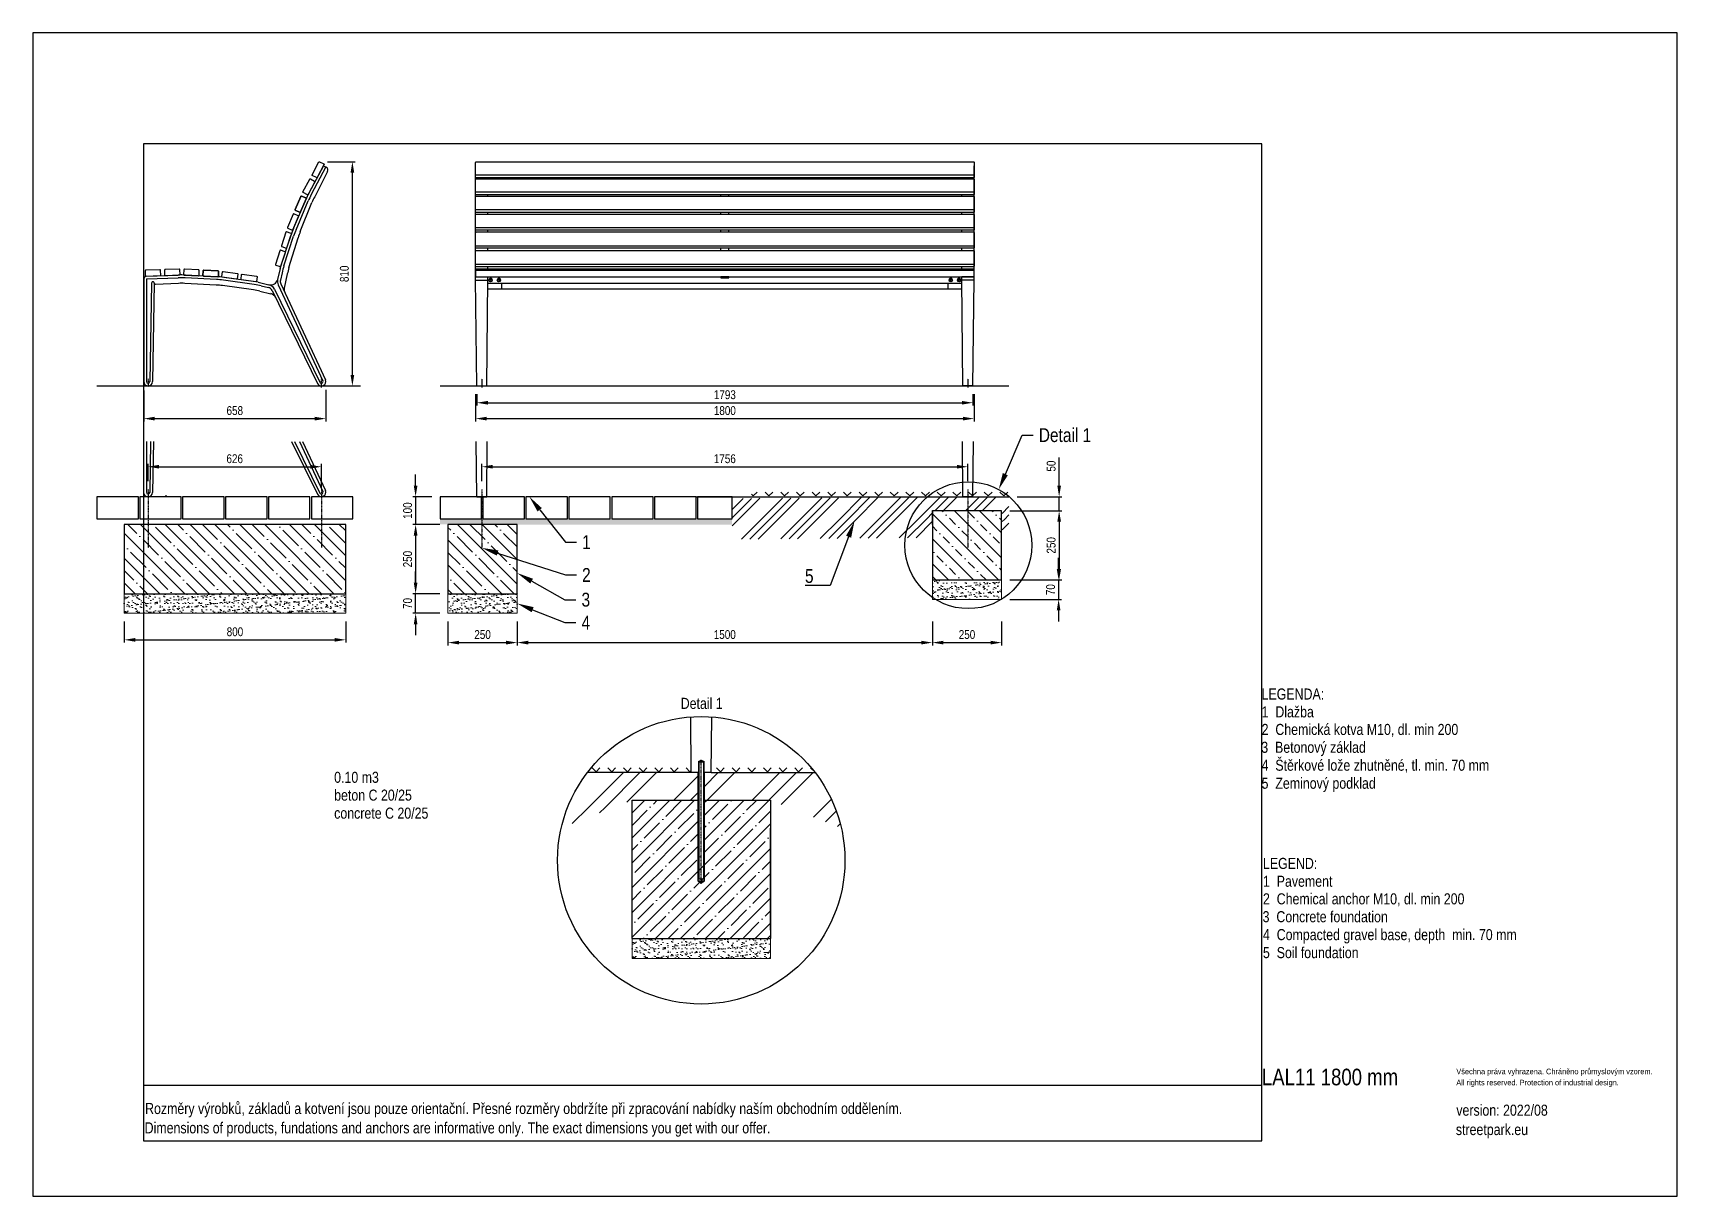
# Model space of a CAD drawing. Header units: millimetres. Extents: x 11004 to 31904, y 3085 to 7285.
# Drawn here: x 11004 to 16944, y 3085 to 7285 of the extents above; entities outside this region: 1.
import ezdxf
from ezdxf import colors
from ezdxf.entities.mleader import LeaderData, LeaderLine
from ezdxf.lldxf.tags import DXFTag
from ezdxf.math import Vec2, Vec3

# ---------------------------------------------------------------- set-up
doc = ezdxf.new("R2010")
doc.units = ezdxf.units.MM
doc.header["$LTSCALE"] = 0.3
doc.linetypes.add('DashDot', pattern=[15, 9, -3, 0, -3])
doc.layers.add('Nekreslit', color=6, linetype='Continuous', plot=False)
doc.layers.add('SRAFY', color=251, linetype='Continuous', lineweight=13)
doc.styles.add('SEACAD_Arial', font='arial.ttf', dxfattribs={"width": 0.8})
tags = doc.linetypes.add('HIDDEN2', pattern=[4.7625, 3.175, -1.5875]).pattern_tags.tags
tags[6:7] = [DXFTag(74, 4), DXFTag(75, 0), DXFTag(340, '0'), DXFTag(46, 0.0), DXFTag(50, 0.0), DXFTag(44, 0.0), DXFTag(45, 0.0)]
tags[4:5] = [DXFTag(74, 4), DXFTag(75, 0), DXFTag(340, '0'), DXFTag(46, 0.0), DXFTag(50, 0.0), DXFTag(44, 0.0), DXFTag(45, 0.0)]
doc.dimstyles.new('ISO-25', dxfattribs={"dimtxt": 1.6, "dimasz": 2, "dimexe": 0.5, "dimexo": 1.5, "dimtad": 1, "dimdec": 0, "dimtxsty": 'SEACAD_Arial', "dimcen": 2, "dimadec": 0, "dimazin": 0, "dimtfac": 1, "dimtdec": 0, "dimtmove": 0, "dimatfit": 3, "dimfxl": 1, "dimarcsym": 0})

msp = doc.modelspace()

# ---------------------------------------------------------------- texts
at = {"style": 'SEACAD_Arial', "width": 0.8}
for s, height, p in [('LEGENDA:', 40, (15443.3, 4878.1)), ('1  Dlažba', 40, (15443.3, 4813.8)), ('2  Chemická kotva M10, dl. min 200', 40, (15443.3, 4750.3)), ('3  Betonový základ', 40, (15442.2, 4685.8)), ('4  Štěrkové lože zhutněné, tl. min. 70 mm', 40, (15443.3, 4621.1)), ('0.10 m3', 40, (12092.8, 4577.4)), ('5  Zeminový podklad', 40, (15443.3, 4556.1)), ('beton C 20/25', 40, (12092.8, 4513.1)), ('concrete C 20/25', 40, (12092.8, 4448)), ('LEGEND:', 40, (15448.2, 4266.5)), ('1  Pavement', 40, (15448.2, 4202.2)), ('2  Chemical anchor M10, dl. min 200', 40, (15448.2, 4138.6)), ('3  Concrete foundation', 40, (15447, 4074.1)), ('4  Compacted gravel base, depth  min. 70 mm', 40, (15448.2, 4009.4)), ('4  Compacted gravel base, depth  min. 70 mm', 40, (30990.4, 4009.4)), ('5  Soil foundation', 40, (15448.2, 3944.4)), ('LAL11 1800 mm ', 60, (15444.4, 3485.3)), ('Všechna práva vyhrazena. Chráněno průmyslovým vzorem.', 20, (16146.7, 3525.3)), ('All rights reserved. Protection of industrial design.', 20, (16146.7, 3485.3)), ('Rozměry výrobků, základů a kotvení jsou pouze orientační. Přesné rozměry obdržíte při zpracování nabídky naším obchodním oddělením.', 39.9982, (11409.8, 3381.6)), ('version: 2022/08', 40, (16146.7, 3375.5)), ('Dimensions of products, fundations and anchors are informative only. The exact dimensions you get with our offer.', 39.9982, (11408.2, 3311.7)), ('streetpark.eu', 40, (16145.1, 3305.6))]:
    msp.add_text(s, height=height, dxfattribs=at).set_placement(p)
at = {"insert": (13344.8, 4884.4), "char_height": 40, "attachment_point": 1, "style": 'SEACAD_Arial'}
msp.add_mtext_dynamic_manual_height_columns('Detail 1', width=226.121, gutter_width=200, heights=[0], dxfattribs=at)

# ---------------------------------------------------------------- blocks, each defined once
blk = doc.blocks.new('*D134')
at = {"color": 0, "lineweight": -2, "transparency": 16777216}
for p, q in [((11420.4, 5666.5), (11420.4, 5728.8)), ((11460.4, 5718.8), (12006.6, 5718.8)), ((12046.6, 5640.4), (12046.6, 5728.8))]:
    blk.add_line(p, q, dxfattribs=at)
at = {"color": 0, "transparency": 16777216}
for points in [[(11460.4, 5725.5), (11460.4, 5712.1), (11420.4, 5718.8)], [(12006.6, 5725.5), (12006.6, 5712.1), (12046.6, 5718.8)]]:
    blk.add_solid(points, dxfattribs=at)
at = {"layer": 'Defpoints', "color": 0, "transparency": 16777216}
for p in [(12046.6, 5718.8), (11420.4, 5636.5), (12046.6, 5610.4)]:
    blk.add_point(p, dxfattribs=at)
at = {"color": 0, "transparency": 16777216, "insert": (11733.5, 5747.6), "char_height": 32, "attachment_point": 5, "style": 'SEACAD_Arial'}
blk.add_mtext('626', dxfattribs=at)
blk = doc.blocks.new('*D135')
at = {"color": 0, "lineweight": -2, "transparency": 16777216}
for p, q in [((11334.4, 5160.1), (11334.4, 5083.8)), ((12134.4, 5160.1), (12134.4, 5083.8)), ((11374.4, 5093.8), (12094.4, 5093.8))]:
    blk.add_line(p, q, dxfattribs=at)
at = {"color": 0, "transparency": 16777216}
for points in [[(11374.4, 5100.5), (11374.4, 5087.1), (11334.4, 5093.8)], [(12094.4, 5100.5), (12094.4, 5087.1), (12134.4, 5093.8)]]:
    blk.add_solid(points, dxfattribs=at)
at = {"layer": 'Defpoints', "color": 0, "transparency": 16777216}
for p in [(11334.4, 5190.1), (12134.4, 5190.1), (12134.4, 5093.8)]:
    blk.add_point(p, dxfattribs=at)
at = {"color": 0, "transparency": 16777216, "insert": (11734.4, 5122.7), "char_height": 32, "attachment_point": 5, "style": 'SEACAD_Arial'}
blk.add_mtext('800', dxfattribs=at)
blk = doc.blocks.new('*D136')
at = {"color": 0, "lineweight": -2, "transparency": 16777216}
for p, q in [((12626, 5666.5), (12626, 5728.8)), ((12666, 5718.8), (14342.3, 5718.8)), ((14382.3, 5666.5), (14382.3, 5728.8))]:
    blk.add_line(p, q, dxfattribs=at)
at = {"color": 0, "transparency": 16777216}
for points in [[(12666, 5725.5), (12666, 5712.1), (12626, 5718.8)], [(14342.3, 5725.5), (14342.3, 5712.1), (14382.3, 5718.8)]]:
    blk.add_solid(points, dxfattribs=at)
at = {"layer": 'Defpoints', "color": 0, "transparency": 16777216}
for p in [(14382.3, 5718.8), (12626, 5636.5), (14382.3, 5636.5)]:
    blk.add_point(p, dxfattribs=at)
at = {"color": 0, "transparency": 16777216, "insert": (13504.1, 5747.6), "char_height": 32, "attachment_point": 5, "style": 'SEACAD_Arial'}
blk.add_mtext('1756', dxfattribs=at)
blk = doc.blocks.new('*D137')
at = {"color": 0, "lineweight": -2, "transparency": 16777216}
for p, q in [((14534, 5560), (14721.9, 5560)), ((14711.9, 5520), (14711.9, 5350)), ((14534, 5310), (14721.9, 5310))]:
    blk.add_line(p, q, dxfattribs=at)
at = {"color": 0, "transparency": 16777216}
for points in [[(14705.3, 5520), (14718.6, 5520), (14711.9, 5560)], [(14705.3, 5350), (14718.6, 5350), (14711.9, 5310)]]:
    blk.add_solid(points, dxfattribs=at)
at = {"layer": 'Defpoints', "color": 0, "transparency": 16777216}
for p in [(14504, 5560), (14504, 5310), (14711.9, 5310)]:
    blk.add_point(p, dxfattribs=at)
at = {"color": 0, "transparency": 16777216, "insert": (14683.1, 5435), "char_height": 32, "attachment_point": 5, "rotation": 90, "style": 'SEACAD_Arial'}
blk.add_mtext('250', dxfattribs=at)
blk = doc.blocks.new('*D138')
at = {"color": 0, "lineweight": -2, "transparency": 16777216}
for p, q in [((14709.9, 5350), (14709.9, 5390)), ((14534, 5310), (14719.9, 5310)), ((14709.9, 5310), (14709.9, 5240)), ((14534, 5240), (14719.9, 5240)), ((14709.9, 5200), (14709.9, 5160))]:
    blk.add_line(p, q, dxfattribs=at)
at = {"color": 0, "transparency": 16777216}
for points in [[(14703.3, 5350), (14716.6, 5350), (14709.9, 5310)], [(14703.3, 5200), (14716.6, 5200), (14709.9, 5240)]]:
    blk.add_solid(points, dxfattribs=at)
at = {"layer": 'Defpoints', "color": 0, "transparency": 16777216}
for p in [(14504, 5310), (14504, 5240), (14709.9, 5240)]:
    blk.add_point(p, dxfattribs=at)
at = {"color": 0, "transparency": 16777216, "insert": (14681.1, 5275), "char_height": 32, "attachment_point": 5, "rotation": 90, "style": 'SEACAD_Arial'}
blk.add_mtext('70', dxfattribs=at)
blk = doc.blocks.new('*D139')
at = {"color": 0, "lineweight": -2, "transparency": 16777216}
for p, q in [((12504, 5160.1), (12504, 5073.8)), ((12754, 5160.1), (12754, 5073.8)), ((12544, 5083.8), (12714, 5083.8))]:
    blk.add_line(p, q, dxfattribs=at)
at = {"color": 0, "transparency": 16777216}
for points in [[(12544, 5090.5), (12544, 5077.1), (12504, 5083.8)], [(12714, 5090.5), (12714, 5077.1), (12754, 5083.8)]]:
    blk.add_solid(points, dxfattribs=at)
at = {"layer": 'Defpoints', "color": 0, "transparency": 16777216}
for p in [(12504, 5190.1), (12754, 5190.1), (12754, 5083.8)]:
    blk.add_point(p, dxfattribs=at)
at = {"color": 0, "transparency": 16777216, "insert": (12629, 5112.7), "char_height": 32, "attachment_point": 5, "style": 'SEACAD_Arial'}
blk.add_mtext('250', dxfattribs=at)
blk = doc.blocks.new('*D140')
at = {"color": 0, "lineweight": -2, "transparency": 16777216}
for p, q in [((14254, 5160.1), (14254, 5073.8)), ((14504, 5160.1), (14504, 5073.8)), ((14294, 5083.8), (14464, 5083.8))]:
    blk.add_line(p, q, dxfattribs=at)
at = {"color": 0, "transparency": 16777216}
for points in [[(14294, 5090.5), (14294, 5077.1), (14254, 5083.8)], [(14464, 5090.5), (14464, 5077.1), (14504, 5083.8)]]:
    blk.add_solid(points, dxfattribs=at)
at = {"layer": 'Defpoints', "color": 0, "transparency": 16777216}
for p in [(14254, 5190.1), (14504, 5190.1), (14504, 5083.8)]:
    blk.add_point(p, dxfattribs=at)
at = {"color": 0, "transparency": 16777216, "insert": (14379, 5112.7), "char_height": 32, "attachment_point": 5, "style": 'SEACAD_Arial'}
blk.add_mtext('250', dxfattribs=at)
blk = doc.blocks.new('*D141')
at = {"color": 0, "lineweight": -2, "transparency": 16777216}
for p, q in [((12754, 5160.1), (12754, 5073.8)), ((14254, 5160.1), (14254, 5073.8)), ((12794, 5083.8), (14214, 5083.8))]:
    blk.add_line(p, q, dxfattribs=at)
at = {"color": 0, "transparency": 16777216}
for points in [[(12794, 5090.5), (12794, 5077.1), (12754, 5083.8)], [(14214, 5090.5), (14214, 5077.1), (14254, 5083.8)]]:
    blk.add_solid(points, dxfattribs=at)
at = {"layer": 'Defpoints', "color": 0, "transparency": 16777216}
for p in [(12754, 5190.1), (14254, 5190.1), (14254, 5083.8)]:
    blk.add_point(p, dxfattribs=at)
at = {"color": 0, "transparency": 16777216, "insert": (13504, 5112.7), "char_height": 32, "attachment_point": 5, "style": 'SEACAD_Arial'}
blk.add_mtext('1500', dxfattribs=at)
blk = doc.blocks.new('*D142')
at = {"color": 0, "lineweight": -2, "transparency": 16777216}
for p, q in [((14711.9, 5650.4), (14711.9, 5752)), ((14560.4, 5610.4), (14721.9, 5610.4)), ((14711.9, 5560), (14711.9, 5610.4)), ((14534, 5560), (14721.9, 5560)), ((14711.9, 5520), (14711.9, 5480))]:
    blk.add_line(p, q, dxfattribs=at)
at = {"color": 0, "transparency": 16777216}
for points in [[(14705.3, 5650.4), (14718.6, 5650.4), (14711.9, 5610.4)], [(14705.3, 5520), (14718.6, 5520), (14711.9, 5560)]]:
    blk.add_solid(points, dxfattribs=at)
at = {"layer": 'Defpoints', "color": 0, "transparency": 16777216}
for p in [(14530.4, 5610.4), (14711.9, 5610.4), (14504, 5560)]:
    blk.add_point(p, dxfattribs=at)
at = {"color": 0, "transparency": 16777216, "insert": (14683.1, 5721.2), "char_height": 32, "attachment_point": 5, "rotation": 90, "style": 'SEACAD_Arial'}
blk.add_mtext('50', dxfattribs=at)
blk = doc.blocks.new('*D143')
at = {"color": 0, "lineweight": -2, "transparency": 16777216}
for p, q in [((12604, 5980.4), (12604, 5882.5)), ((14404.5, 5980.4), (14404.5, 5882.5)), ((12644, 5892.5), (14364.5, 5892.5))]:
    blk.add_line(p, q, dxfattribs=at)
at = {"color": 0, "transparency": 16777216}
for points in [[(12644, 5899.2), (12644, 5885.9), (12604, 5892.5)], [(14364.5, 5899.2), (14364.5, 5885.9), (14404.5, 5892.5)]]:
    blk.add_solid(points, dxfattribs=at)
at = {"layer": 'Defpoints', "color": 0, "transparency": 16777216}
for p in [(12604, 6010.4), (14404.5, 6010.4), (14404.5, 5892.5)]:
    blk.add_point(p, dxfattribs=at)
at = {"color": 0, "transparency": 16777216, "insert": (13504.2, 5921.4), "char_height": 32, "attachment_point": 5, "style": 'SEACAD_Arial'}
blk.add_mtext('1800', dxfattribs=at)
blk = doc.blocks.new('*D169')
at = {"color": 0, "lineweight": -2, "transparency": 16777216}
for p, q in [((12608, 5980.4), (12608, 5939.9)), ((12648, 5949.9), (14360.5, 5949.9)), ((14400.5, 5980.4), (14400.5, 5939.9))]:
    blk.add_line(p, q, dxfattribs=at)
at = {"color": 0, "transparency": 16777216}
for points in [[(12648, 5956.5), (12648, 5943.2), (12608, 5949.9)], [(14360.5, 5956.5), (14360.5, 5943.2), (14400.5, 5949.9)]]:
    blk.add_solid(points, dxfattribs=at)
at = {"layer": 'Defpoints', "color": 0, "transparency": 16777216}
for p in [(12608, 6010.4), (14400.5, 6010.4), (14400.5, 5949.9)]:
    blk.add_point(p, dxfattribs=at)
at = {"color": 0, "transparency": 16777216, "insert": (13504.2, 5978.7), "char_height": 32, "attachment_point": 5, "style": 'SEACAD_Arial'}
blk.add_mtext('1793', dxfattribs=at)
blk = doc.blocks.new('*D170')
at = {"color": 0, "lineweight": -2, "transparency": 16777216}
for p, q in [((11404.8, 5994.5), (11404.8, 5882.5)), ((12062.8, 5996.5), (12062.8, 5882.5)), ((11444.8, 5892.5), (12022.8, 5892.5))]:
    blk.add_line(p, q, dxfattribs=at)
at = {"color": 0, "transparency": 16777216}
for points in [[(11444.8, 5899.2), (11444.8, 5885.9), (11404.8, 5892.5)], [(12022.8, 5899.2), (12022.8, 5885.9), (12062.8, 5892.5)]]:
    blk.add_solid(points, dxfattribs=at)
at = {"layer": 'Defpoints', "color": 0, "transparency": 16777216}
for p in [(11404.8, 6024.5), (12062.8, 6026.5), (12062.8, 5892.5)]:
    blk.add_point(p, dxfattribs=at)
at = {"color": 0, "transparency": 16777216, "insert": (11733.8, 5921.4), "char_height": 32, "attachment_point": 5, "style": 'SEACAD_Arial'}
blk.add_mtext('658', dxfattribs=at)
blk = doc.blocks.new('*D171')
at = {"color": 0, "lineweight": -2, "transparency": 16777216}
for p, q in [((12069.2, 6820.3), (12168.6, 6820.3)), ((12158.6, 6050.5), (12158.6, 6780.3)), ((12076.4, 6010.5), (12168.6, 6010.5))]:
    blk.add_line(p, q, dxfattribs=at)
at = {"color": 0, "transparency": 16777216}
for points in [[(12151.9, 6780.3), (12165.3, 6780.3), (12158.6, 6820.3)], [(12151.9, 6050.5), (12165.3, 6050.5), (12158.6, 6010.5)]]:
    blk.add_solid(points, dxfattribs=at)
at = {"layer": 'Defpoints', "color": 0, "transparency": 16777216}
for p in [(12039.2, 6820.3), (12158.6, 6820.3), (12046.4, 6010.5)]:
    blk.add_point(p, dxfattribs=at)
at = {"color": 0, "transparency": 16777216, "insert": (12129.8, 6415.4), "char_height": 32, "attachment_point": 5, "rotation": 90, "style": 'SEACAD_Arial'}
blk.add_mtext('810', dxfattribs=at)
blk = doc.blocks.new('*D172')
at = {"color": 0, "lineweight": -2, "transparency": 16777216}
for p, q in [((12387.1, 5650.4), (12387.1, 5690.4)), ((12445.4, 5610.4), (12377.1, 5610.4)), ((12387.1, 5610.4), (12387.1, 5510.4)), ((12474, 5510.4), (12377.1, 5510.4)), ((12387.1, 5470.4), (12387.1, 5430.4))]:
    blk.add_line(p, q, dxfattribs=at)
at = {"color": 0, "transparency": 16777216}
for points in [[(12380.4, 5650.4), (12393.7, 5650.4), (12387.1, 5610.4)], [(12380.4, 5470.4), (12393.7, 5470.4), (12387.1, 5510.4)]]:
    blk.add_solid(points, dxfattribs=at)
at = {"layer": 'Defpoints', "color": 0, "transparency": 16777216}
for p in [(12475.4, 5610.4), (12387.1, 5510.4), (12504, 5510.4)]:
    blk.add_point(p, dxfattribs=at)
at = {"color": 0, "transparency": 16777216, "insert": (12358.2, 5560.4), "char_height": 32, "attachment_point": 5, "rotation": 90, "style": 'SEACAD_Arial'}
blk.add_mtext('100', dxfattribs=at)
blk = doc.blocks.new('*D173')
at = {"color": 0, "lineweight": -2, "transparency": 16777216}
for p, q in [((12474, 5510.4), (12377.1, 5510.4)), ((12387.1, 5470.4), (12387.1, 5300.1)), ((12474, 5260.1), (12377.1, 5260.1))]:
    blk.add_line(p, q, dxfattribs=at)
at = {"color": 0, "transparency": 16777216}
for points in [[(12380.4, 5470.4), (12393.7, 5470.4), (12387.1, 5510.4)], [(12380.4, 5300.1), (12393.7, 5300.1), (12387.1, 5260.1)]]:
    blk.add_solid(points, dxfattribs=at)
at = {"layer": 'Defpoints', "color": 0, "transparency": 16777216}
for p in [(12504, 5510.4), (12387.1, 5260.1), (12504, 5260.1)]:
    blk.add_point(p, dxfattribs=at)
at = {"color": 0, "transparency": 16777216, "insert": (12358.2, 5385.3), "char_height": 32, "attachment_point": 5, "rotation": 90, "style": 'SEACAD_Arial'}
blk.add_mtext('250', dxfattribs=at)
blk = doc.blocks.new('*D174')
at = {"color": 0, "lineweight": -2, "transparency": 16777216}
for p, q in [((12387.1, 5300.1), (12387.1, 5340.1)), ((12474, 5260.1), (12377.1, 5260.1)), ((12387.1, 5190.1), (12387.1, 5260.1)), ((12474, 5190.1), (12377.1, 5190.1)), ((12387.1, 5150.1), (12387.1, 5110.1))]:
    blk.add_line(p, q, dxfattribs=at)
at = {"color": 0, "transparency": 16777216}
for points in [[(12380.4, 5300.1), (12393.7, 5300.1), (12387.1, 5260.1)], [(12380.4, 5150.1), (12393.7, 5150.1), (12387.1, 5190.1)]]:
    blk.add_solid(points, dxfattribs=at)
at = {"layer": 'Defpoints', "color": 0, "transparency": 16777216}
for p in [(12387.1, 5260.1), (12504, 5260.1), (12504, 5190.1)]:
    blk.add_point(p, dxfattribs=at)
at = {"color": 0, "transparency": 16777216, "insert": (12358.2, 5225.1), "char_height": 32, "attachment_point": 5, "rotation": 90, "style": 'SEACAD_Arial'}
blk.add_mtext('70', dxfattribs=at)

# ---------------------------------------------------------------- dimensions: what is measured, and where the dimension line sits
for base, p1, p2, picture, middle in [((12158.6, 6820.3), (12046.4, 6010.5), (12039.2, 6820.3), '*D171', (12129.8, 6415.4)), ((14711.9, 5610.4), (14504, 5560), (14530.4, 5610.4), '*D142', (14683.1, 5721.2)), ((12387.1, 5510.4), (12475.4, 5610.4), (12504, 5510.4), '*D172', (12358.2, 5560.4)), ((12387.1, 5260.1), (12504, 5510.4), (12504, 5260.1), '*D173', (12358.2, 5385.3))]:
    dim = msp.add_linear_dim(base=base, p1=p1, p2=p2, angle=90, dimstyle='ISO-25')
    dim.commit()
    dim.dimension.update_dxf_attribs({"geometry": picture, "text_midpoint": middle})
for base, p1, p2, picture, middle in [((12062.8, 5892.5), (11404.8, 6024.5), (12062.8, 6026.5), '*D170', (11733.8, 5921.4)), ((14400.4676, 5949.8696), (12607.9503, 6010.4477), (14400.4676, 6010.4477), '*D169', (13504.2089, 5978.7189))]:
    dim = msp.add_linear_dim(base=base, p1=p1, p2=p2, dimstyle='ISO-25')
    dim.commit()
    dim.dimension.update_dxf_attribs({"geometry": picture, "text_midpoint": middle})
for base, p1, p2, override, picture, middle in [((14404.4676, 5892.5289), (12603.9503, 6010.4477), (14404.4676, 6010.4477), {"dimrnd": 10}, '*D143', (13504.2089, 5921.3672)), ((12046.6, 5718.8), (11420.4, 5636.5), (12046.6, 5610.4), {"dimscale": 0}, '*D134', (11733.5, 5747.6)), ((14382.3, 5718.8), (12626, 5636.5), (14382.3, 5636.5), {"dimscale": 0}, '*D136', (13504.1, 5747.6)), ((12134.4, 5093.8), (11334.4, 5190.1), (12134.4, 5190.1), {"dimscale": 0, "dimtix": 0, "dimtofl": 1, "dimtmove": 0, "dimatfit": 3}, '*D135', (11734.4, 5122.7)), ((12754, 5083.8), (12504, 5190.1), (12754, 5190.1), {"dimscale": 0, "dimtix": 0, "dimtofl": 1, "dimtmove": 0, "dimatfit": 3}, '*D139', (12629, 5112.7)), ((14254, 5083.8), (12754, 5190.1), (14254, 5190.1), {"dimscale": 0, "dimtix": 0, "dimtofl": 1, "dimtmove": 0, "dimatfit": 3}, '*D141', (13504, 5112.7)), ((14504, 5083.8), (14254, 5190.1), (14504, 5190.1), {"dimscale": 0, "dimtix": 0, "dimtofl": 1, "dimtmove": 0, "dimatfit": 3}, '*D140', (14379, 5112.7))]:
    dim = msp.add_linear_dim(base=base, p1=p1, p2=p2, dimstyle='ISO-25', override=override)
    dim.commit()
    dim.dimension.update_dxf_attribs({"geometry": picture, "text_midpoint": middle})
for base, p1, p2, override, picture, middle in [((14711.9, 5310), (14504, 5560), (14504, 5310), {"dimscale": 0}, '*D137', (14683.1, 5435)), ((14709.9, 5240), (14504, 5310), (14504, 5240), {"dimscale": 0, "dimtmove": 1}, '*D138', (14681.1, 5275))]:
    dim = msp.add_linear_dim(base=base, p1=p1, p2=p2, angle=90, dimstyle='ISO-25', override=override)
    dim.commit()
    dim.dimension.update_dxf_attribs({"geometry": picture, "text_midpoint": middle})
dim = msp.add_linear_dim(base=(12387.1, 5260.1), p1=(12504, 5190.1), p2=(12504, 5260.1), angle=90, dimstyle='ISO-25')
dim.commit()
dim.dimension.update_dxf_attribs({"geometry": '*D174', "text_midpoint": (12387.1, 5225.1), "dimtype": 160})

# ---------------------------------------------------------------- hatches: boundary and pattern name
at = {"layer": 'SRAFY'}
h = msp.add_hatch(dxfattribs=at)
h.set_pattern_fill('GOST_GROUND', color=256, scale=10)
h.set_pattern_definition([(45, (6140, 295.79), (141.4214, -9e-15), [200]), (45, (6170, 295.79), (141.4214, -9e-15), [200]), (45, (6200, 295.79), (141.4214, -9e-15), [200])])
h.paths.add_polyline_path([(14256, 5462.8), (13530.4, 5456.6), (13530.4, 5604.3), (14530.4, 5610.4), (14530.4, 5463), (14506, 5463), (14506, 5560), (14256, 5560)])
h = msp.add_hatch(dxfattribs=at)
h.set_pattern_fill('TERACO', color=256, scale=20)
h.set_pattern_definition([(45, (6140, 295.79), (-28.28427, 28.28427), [20, -20]), (135, (6196.57, 295.79), (-28.28427, -28.28427), [20, -20])])
h.paths.add_polyline_path([(13600.4, 5610.4), (13600.4, 5633.5), (14530.4, 5633.5), (14530.4, 5610.5)])
h = msp.add_hatch(dxfattribs=at)
h.set_pattern_fill('AR-SAND', color=256, scale=0.5)
h.set_pattern_definition([(37.5, (5940, 295.79), (-0.800016, 24.47066), [0, -19.304, 0, -21.59, 0, -20.6375]), (7.5, (5940, 295.79), (22.47616, 35.84126), [0, -10.414, 0, -17.399, 0, -6.6675]), (327.5, (5924.38, 295.79), (39.54962, 0.07186), [0, -6.35, 0, -22.86, 0, -29.845]), (317.5, (5924.38, 295.79), (38.17782, 11.14647), [0, -3.175, 0, -14.986, 0, -17.145])])
h.paths.add_polyline_path([(12475.4, 5530.4), (12475.4, 5510.5), (12506, 5510.4), (12626, 5510.3), (12626, 5530.4)])
h.paths.add_polyline_path([(13530.4, 5510.1), (13530.4, 5530.4), (12626, 5530.4), (12626, 5510.3), (12756, 5510.1)])
h = msp.add_hatch(dxfattribs=at)
h.set_pattern_fill('BETON-PROSTY', color=256, scale=0.8, angle=90)
h.set_pattern_definition([(135, (5535.75, 781.264), (-45.25483, -45.25483), []), (135, (5535.75, 826.52), (-67.88225, -22.6274), [32, -16, 0, -16])])
h.paths.add_polyline_path([(14504, 5560), (14254, 5560), (14254, 5310), (14504, 5310)])
h = msp.add_hatch(dxfattribs=at)
h.set_pattern_fill('ANSI35', color=256, scale=10, angle=90)
h.set_pattern_definition([(135, (5947, 0), (-44.9013, -44.9013), []), (135, (5947, 44.9), (-44.9013, -44.9013), [79.375, -15.875, 0, -15.875])])
h.paths.add_polyline_path([(12133.4, 5390.5), (12133.4, 5510.1), (11334.4, 5510.1), (11334.4, 5260.1), (11384.4, 5260.1), (12133.4, 5260.1)])
h = msp.add_hatch(dxfattribs=at)
h.set_pattern_fill('ANSI35', color=256, scale=10, angle=90)
h.set_pattern_definition([(135, (-2, 0), (-44.90128, -44.90128), []), (135, (-2, 44.9), (-44.90128, -44.90128), [79.375, -15.875, 0, -15.875])])
h.paths.add_polyline_path([(12754, 5390.4), (12754, 5510.1), (12504, 5510.1), (12504, 5260.1), (12753.9, 5260.1)])
h = msp.add_hatch(dxfattribs=at)
h.set_pattern_fill('AR-SAND', color=256, scale=0.5)
h.set_pattern_definition([(37.5, (6131.412, 781.262), (-0.800016, 24.47066), [0, -19.304, 0, -21.59, 0, -20.6375]), (7.5, (6131.412, 781.262), (22.47616, 35.84126), [0, -10.414, 0, -17.399, 0, -6.6675]), (327.5, (6115.791, 781.262), (39.54962, 0.07186), [0, -6.35, 0, -22.86, 0, -29.845]), (317.5, (6115.79, 781.262), (38.17782, 11.14647), [0, -3.175, 0, -14.986, 0, -17.145])])
h.paths.add_polyline_path([(14254, 5310), (14504, 5310), (14504, 5240), (14254, 5240)])
h = msp.add_hatch(dxfattribs=at)
h.set_pattern_fill('AR-SAND', color=256, scale=0.5)
h.set_pattern_definition([(37.5, (5947, 0), (-0.800016, 24.47066), [0, -19.304, 0, -21.59, 0, -20.6375]), (7.5, (5947, 0), (22.47616, 35.84126), [0, -10.414, 0, -17.399, 0, -6.6675]), (327.5, (5931.38, 0), (39.54962, 0.07186), [0, -6.35, 0, -22.86, 0, -29.845]), (317.5, (5931.38, 0), (38.17782, 11.14647), [0, -3.175, 0, -14.986, 0, -17.145])])
h.paths.add_polyline_path([(12133.4, 5190.1), (12133.4, 5260.1), (11333.9, 5260.1), (11333.9, 5190.1)])
h = msp.add_hatch(dxfattribs=at)
h.set_pattern_fill('AR-SAND', color=256, scale=0.5)
h.set_pattern_definition([(37.5, (-2, 0), (-0.800016, 24.470662), [0, -19.304, 0, -21.59, 0, -20.6375]), (7.5, (-2, 0), (22.476164, 35.841255), [0, -10.414, 0, -17.399, 0, -6.6675]), (327.5, (-17.62, 0), (39.54962, 0.07186), [0, -6.35, 0, -22.86, 0, -29.845]), (317.5, (-17.62, 0), (38.17782, 11.14647), [0, -3.175, 0, -14.986, 0, -17.145])])
h.paths.add_polyline_path([(12754, 5190.1), (12754, 5260.1), (12725.2, 5260.1), (12504, 5260.1), (12504, 5190.1)])
h = msp.add_hatch(dxfattribs=at)
h.set_pattern_fill('TERACO', color=256, scale=20)
h.set_pattern_definition([(45, (4723.274, -699.69), (-28.28427, 28.28427), [20, -20]), (135, (4779.843, -699.69), (-28.28427, -28.28427), [20, -20])])
h.paths.add_polyline_path([(13008, 4615), (13008, 4638), (13382.7, 4638), (13382.7, 4615)])
h = msp.add_hatch(dxfattribs=at)
h.set_pattern_fill('TERACO', color=256, scale=20)
h.set_pattern_definition([(45, (5172.4, -699.72), (-28.28427, 28.28427), [20, -20]), (135, (5228.97, -699.72), (-28.28427, -28.28427), [20, -20])])
h.paths.add_polyline_path([(13455.2, 4614.9), (13455.2, 4638), (13820.8, 4638), (13820.8, 4614.9)])
h = msp.add_hatch(dxfattribs=at)
h.set_pattern_fill('GOST_GROUND', color=256, scale=20)
h.set_pattern_definition([(45, (5940, 245.79), (282.8427, -2e-14), [400]), (45, (6000, 245.79), (282.8427, -2e-14), [400]), (45, (6060, 245.79), (282.8427, -2e-14), [400])])
edge = h.paths.add_edge_path()
edge.add_line((13409, 4615), (13387, 4615))
edge.add_line((13387, 4615), (13008, 4615))
edge.add_arc((13419, 4297.8), 519.1, 142.33693, 166.98753)
edge.add_line((12913.2, 4414.7), (13169, 4515))
edge.add_line((13169, 4515), (13409, 4515))
edge.add_line((13409, 4515), (13409, 4615))
edge = h.paths.add_edge_path()
edge.add_line((13829.9, 4615), (13451, 4615))
edge.add_line((13451, 4615), (13429, 4615))
edge.add_line((13429, 4615), (13429, 4515))
edge.add_line((13429, 4515), (13669, 4515))
edge.add_line((13669, 4515), (13924.8, 4414.7))
edge.add_arc((13419, 4297.8), 519.1, 13.01247, 37.66307)
h = msp.add_hatch(dxfattribs=at)
h.set_pattern_fill('ANSI35', color=256, scale=10)
h.set_pattern_definition([(45, (0, 100.34), (-44.90128, 44.90128), []), (45, (44.9, 100.34), (-44.90128, 44.90128), [79.375, -15.875, 0, -15.875])])
h.paths.add_polyline_path([(13669, 4515), (13431, 4515), (13431, 4324), (13419, 4317.1), (13407, 4324), (13407, 4515), (13169, 4515), (13169, 4015), (13669, 4015)])
h = msp.add_hatch(dxfattribs=at)
h.set_pattern_fill('AR-SAND', color=256, scale=0.5)
h.set_pattern_definition([(37.5, (7782.12, -1246.944), (-0.800016, 24.47066), [0, -19.304, 0, -21.59, 0, -20.6375]), (7.5, (7782.12, -1246.944), (22.47616, 35.84126), [0, -10.414, 0, -17.399, 0, -6.6675]), (327.5, (7766.5, -1246.944), (39.54962, 0.07186), [0, -6.35, 0, -22.86, 0, -29.845]), (317.5, (7766.5, -1246.944), (38.17782, 11.14647), [0, -3.175, 0, -14.986, 0, -17.145])])
h.paths.add_polyline_path([(13669, 3943.2), (13669, 4013.2), (13169, 4013.2), (13169, 3943.2)])

# ---------------------------------------------------------------- linework, layer by layer
for p, q in [((12054.3, 6805.8), (12001.2, 6706.1)), ((12063.1, 6801.1), (12010, 6701.4)), ((12068.7, 6784.7), (12022.4, 6693.8)), ((12054.2, 6805.7), (12063.6, 6800.7)), ((12604, 6396), (12604, 6805.4)), ((14404.5, 6394.7), (14404.5, 6805.4)), ((12648, 6758.1), (12648, 6762)), ((13489.2, 6758.1), (13489.2, 6762)), ((13519.2, 6758.1), (13519.2, 6762)), ((14360.5, 6758.1), (14360.5, 6762)), ((11945.9, 6578.6), (11990, 6682.4)), ((11955.1, 6574.7), (11999.2, 6678.5)), ((11970.4, 6567.8), (12012.6, 6672.4)), ((12648, 6695.7), (12648, 6700.2)), ((13489.2, 6695.7), (13489.2, 6700.2)), ((13519.2, 6695.7), (13519.2, 6700.2)), ((14360.5, 6695.7), (14360.5, 6700.2)), ((12648, 6631.3), (12648, 6637.2)), ((13489.2, 6631.3), (13489.2, 6637.2)), ((13519.2, 6631.3), (13519.2, 6637.2)), ((14360.5, 6631.3), (14360.5, 6637.2)), ((11897.8, 6434.3), (11936.7, 6554.1)), ((11911.4, 6443.7), (11946.2, 6551)), ((11929.5, 6437.7), (11962.5, 6545.6)), ((12648, 6566.4), (12648, 6572.8)), ((13489.2, 6566.4), (13489.2, 6572.8)), ((13519.2, 6566.4), (13519.2, 6572.8)), ((14360.5, 6566.4), (14360.5, 6572.8)), ((12648, 6499.9), (12648, 6507.7)), ((13489.2, 6499.9), (13489.2, 6507.7)), ((13519.2, 6499.9), (13519.2, 6507.7)), ((14360.5, 6499.9), (14360.5, 6507.7)), ((11897.8, 6434.3), (11888.7, 6394.9)), ((11904.6, 6419.3), (11898.4, 6392.6)), ((12648, 6431.8), (12648, 6441.2)), ((14360.5, 6431.8), (14360.5, 6441.2)), ((11404.7, 6395.1), (11404.7, 6026.4)), ((11414.7, 6395.1), (11414.7, 6026.4)), ((11416.3, 6407.1), (11529.1, 6411.1)), ((11416.6, 6397.1), (11529.5, 6401.1)), ((11432.9, 6382.1), (11426.7, 6026.3)), ((11442.9, 6381.9), (11436.7, 6026.2)), ((11447.6, 6378.2), (11530.1, 6381.1)), ((11666.4, 6375), (11553.7, 6380.9)), ((11667.4, 6394.9), (11554.7, 6400.8)), ((11667.9, 6404.9), (11555.3, 6410.8)), ((11801.5, 6357), (11689.8, 6372.7)), ((11804.3, 6376.8), (11692.6, 6392.5)), ((11818.6, 6384.9), (11694, 6402.4)), ((11818.6, 6384.9), (11857.3, 6376)), ((11829.2, 6372.2), (11855.1, 6366.2)), ((11877.5, 6359.9), (12041.5, 6023.8)), ((11890.7, 6375.4), (12052.3, 6029)), ((11899.8, 6379.7), (12061.3, 6033.2)), ((11923.6, 6414.9), (11912.8, 6364.1)), ((12604, 6404.4), (12648, 6404.4)), ((12608, 6010.4), (12604, 6396)), ((12606, 6392.4), (12645.9, 6392.4)), ((12644, 6010.4), (12648, 6394.7)), ((14360.8, 6359.7), (12647.6, 6359.7)), ((14360.6, 6380), (12647.8, 6380)), ((12648, 6394.7), (12648, 6404.4)), ((12698, 6359.7), (12698, 6380)), ((13482.2, 6404.4), (13526.2, 6404.4)), ((14310.5, 6359.7), (14310.5, 6380)), ((14404.5, 6404.4), (14360.5, 6404.4)), ((14360.5, 6394.7), (14360.5, 6404.4)), ((14364.5, 6010.4), (14360.5, 6394.7)), ((14402.4, 6392.4), (14362.5, 6392.4)), ((14400.5, 6010.4), (14404.5, 6394.7)), ((11824.7, 6352.7), (11863.6, 6343.7)), ((11868.6, 6355.5), (12032.5, 6019.4)), ((12608, 6010.4), (12644, 6010.4)), ((12608, 6010.4), (12644, 6010.4)), ((14400.5, 6010.4), (14364.5, 6010.4)), ((14400.5, 6010.4), (14364.5, 6010.4)), ((11404.4, 5810.4), (11404.4, 5626.4)), ((11414.4, 5810.4), (11414.4, 5626.4)), ((11429.6, 5810.4), (11426.4, 5626.3)), ((11439.6, 5810.4), (11436.4, 5626.2)), ((11939, 5810.4), (12032.2, 5619.4)), ((11950.1, 5810.4), (12041.2, 5623.8)), ((11967.4, 5810.4), (12052, 5629)), ((11978.4, 5810.4), (12061.1, 5633.2)), ((12607.8, 5610.4), (12605.7, 5810)), ((12643.8, 5610.4), (12645.9, 5810)), ((14364.3, 5610.4), (14362.3, 5810)), ((14400.3, 5610.4), (14402.4, 5810)), ((12607.8, 5610.4), (12643.8, 5610.4)), ((13400.4, 5610.4), (14530.4, 5610.4)), ((14400.3, 5610.4), (14364.3, 5610.4)), ((11235.4, 5530.4), (11377.4, 5530.4)), ((14254, 5510.1), (14254, 5560.5)), ((13383, 4615), (13380.9, 4815.5)), ((13455, 4615), (13457.1, 4815.5)), ((13409, 4654.1), (13419, 4659.8)), ((13410.6, 4655), (13409, 4653.4)), ((13409, 4653.4), (13429, 4653.4)), ((13410.6, 4655), (13410.5, 4229.7)), ((13427.4, 4655), (13410.6, 4655)), ((13419, 4659.8), (13429, 4654.1)), ((13427.4, 4655), (13427.4, 4229.7)), ((13427.4, 4655), (13429, 4653.4)), ((13383, 4615), (13008, 4615)), ((13409, 4615), (13383, 4615)), ((13409, 4231.3), (13409, 4615)), ((13455, 4615), (13429, 4615)), ((13429, 4231.3), (13429, 4615)), ((13455, 4615), (13829.9, 4615)), ((13407, 4223.7), (13419, 4216.7)), ((13409, 4231.3), (13410.5, 4229.7)), ((13409, 4231.3), (13429, 4231.3)), ((13419, 4216.7), (13431, 4223.7)), ((13429, 4231.3), (13427.4, 4229.7))]:
    msp.add_line(p, q)
at = {"color": 0}
for p, q in [((14402.5, 6772), (12606, 6772)), ((14402.5, 6710.2), (12606, 6710.2)), ((14402.5, 6646), (12606, 6646)), ((14402.5, 6581.5), (12606, 6581.5)), ((14402.5, 6515.1), (12606, 6515.1)), ((14402.5, 6448.5), (12606, 6448.5))]:
    msp.add_line(p, q, dxfattribs=at)
at = {"color": 7, "linetype": 'Continuous'}
for p, q in [((11235.4, 6010.4), (12187.4, 6010.4)), ((12475.4, 6010.4), (14530.4, 6010.4)), ((11404.4, 5810.4), (11404.4, 5666.4)), ((11414.4, 5810.4), (11414.4, 5666.4)), ((11385.4, 5610.4), (11235.4, 5610.4)), ((11235.4, 5610.4), (11235.4, 5530.4)), ((11385.4, 5530.4), (11385.4, 5610.4)), ((11540.4, 5610.4), (11390.4, 5610.4)), ((11390.4, 5610.4), (11390.4, 5530.4)), ((11484.4, 5610.4), (11454.4, 5610.4)), ((11484.4, 5616.4), (11484.4, 5610.4)), ((11540.4, 5530.4), (11540.4, 5610.4)), ((11695.4, 5610.4), (11545.4, 5610.4)), ((11545.4, 5610.4), (11545.4, 5530.4)), ((11695.4, 5530.4), (11695.4, 5610.4)), ((11850.4, 5610.4), (11700.4, 5610.4)), ((11700.4, 5610.4), (11700.4, 5530.4)), ((11850.4, 5530.4), (11850.4, 5610.4)), ((12005.4, 5610.4), (11855.4, 5610.4)), ((11855.4, 5610.4), (11855.4, 5530.4)), ((12005.4, 5530.4), (12005.4, 5610.4)), ((12160.4, 5610.4), (12010.4, 5610.4)), ((12010.4, 5610.4), (12010.4, 5530.4)), ((12160.4, 5530.4), (12160.4, 5610.4)), ((12625.4, 5610.4), (12475.4, 5610.4)), ((12475.4, 5610.4), (12475.4, 5530.4)), ((12625.4, 5530.4), (12625.4, 5610.4)), ((12780.4, 5610.4), (12630.4, 5610.4)), ((12630.4, 5610.4), (12630.4, 5530.4)), ((12780.4, 5530.4), (12780.4, 5610.4)), ((12935.4, 5610.4), (12785.4, 5610.4)), ((12785.4, 5610.4), (12785.4, 5530.4)), ((12935.4, 5530.4), (12935.4, 5610.4)), ((13090.4, 5610.4), (12940.4, 5610.4)), ((12940.4, 5610.4), (12940.4, 5530.4)), ((13090.4, 5530.4), (13090.4, 5610.4)), ((13245.4, 5610.4), (13095.4, 5610.4)), ((13095.4, 5610.4), (13095.4, 5530.4)), ((13245.4, 5530.4), (13245.4, 5610.4)), ((13400.4, 5610.4), (13250.4, 5610.4)), ((13250.4, 5610.4), (13250.4, 5530.4)), ((13400.4, 5530.4), (13400.4, 5610.4)), ((13530.4, 5610.4), (13405.4, 5610.4)), ((13405.4, 5610.4), (13405.4, 5530.4)), ((13530.4, 5530.4), (13530.4, 5610.4)), ((11235.4, 5530.4), (11385.4, 5530.4)), ((11390.4, 5530.4), (11540.4, 5530.4)), ((11545.4, 5530.4), (11695.4, 5530.4)), ((11700.4, 5530.4), (11850.4, 5530.4)), ((11855.4, 5530.4), (12005.4, 5530.4)), ((12010.4, 5530.4), (12160.4, 5530.4)), ((12475.4, 5530.4), (12625.4, 5530.4)), ((12630.4, 5530.4), (12780.4, 5530.4)), ((12785.4, 5530.4), (12935.4, 5530.4)), ((12940.4, 5530.4), (13090.4, 5530.4)), ((13095.4, 5530.4), (13245.4, 5530.4)), ((13250.4, 5530.4), (13400.4, 5530.4)), ((13405.4, 5530.4), (13530.4, 5530.4)), ((13169, 4015), (13169, 4515)), ((13169, 4515), (13409, 4515)), ((13429, 4515), (13669, 4515)), ((13669, 4515), (13669, 4015)), ((13669, 4293.7), (13669, 4413.7)), ((13669, 4045.4), (13669, 4413.7)), ((13169, 4015), (13669, 4015))]:
    msp.add_line(p, q, dxfattribs=at)
at = {"color": 7, "linetype": 'DashDot', "ltscale": 0.1}
for p, q in [((11420.5, 6036.4), (11420.5, 6007.3)), ((12046.4, 6036.4), (12046.4, 6005.4))]:
    msp.add_line(p, q, dxfattribs=at)
at = {"linetype": 'DashDot', "ltscale": 0.1}
for p, q in [((12626, 6036.5), (12626, 6005.5)), ((14382.5, 6036.5), (14382.5, 6005.5))]:
    msp.add_line(p, q, dxfattribs=at)
at = {"linetype": 'DashDot', "lineweight": 30}
for p, q in [((11420.4, 5636.5), (11420.4, 5425.8)), ((12046.6, 5636.4), (12046.6, 5425.8)), ((12626, 5636.5), (12626, 5425.8)), ((14382.3, 5636.5), (14382.3, 5425.8))]:
    msp.add_line(p, q, dxfattribs=at)
at = {"lineweight": 15}
for p, q in [((13409, 4654.1), (13409, 4615)), ((13429, 4615), (13429, 4654.1))]:
    msp.add_line(p, q, dxfattribs=at)
at = {"color": 7, "linetype": 'DashDot', "lineweight": 30}
msp.add_line((13419, 4212.9), (13419, 4660.8), dxfattribs=at)
at = {"color": 7, "linetype": 'HIDDEN2'}
for p, q in [((13407, 4615), (13407, 4414.7)), ((13431, 4414.7), (13431, 4615)), ((13407, 4414.7), (13407, 4223.7)), ((13431, 4223.7), (13431, 4414.7)), ((13407, 4223.7), (13431, 4223.7)), ((13427.4, 4229.7), (13410.5, 4229.7))]:
    msp.add_line(p, q, dxfattribs=at)
at = {"color": 0}
for points in [[(12056, 6809.3), (12031.6, 6763.4, -0.414214), (12028.9, 6762.6), (12013.9, 6770.6, -0.414214), (12013, 6773.3), (12037.4, 6819.2, -0.414214), (12040.2, 6820), (12055.2, 6812, -0.414214)], [(12606, 6819.9), (14402.5, 6819.9, -0.414214), (14404.5, 6817.9), (14404.5, 6764, -0.414214), (14402.5, 6762), (12606, 6762, -0.404183), (12604, 6763.9), (12604, 6817.9, -0.414214)], [(12023.1, 6747.5), (11998.7, 6701.6, -0.414214), (11996, 6700.8), (11981, 6708.8, -0.414214), (11980.2, 6711.5), (12004.6, 6757.4, -0.414214), (12007.3, 6758.2), (12022.3, 6750.2, -0.414214)], [(12606, 6758.1), (14402.5, 6758.1, -0.414214), (14404.5, 6756.1), (14404.5, 6702.2, -0.414214), (14402.5, 6700.2), (12606, 6700.2, -0.404183), (12604, 6702.1), (12604, 6756.1, -0.414214)], [(11971.3, 6638.9), (11991.6, 6686.7, 0.414214), (11990.6, 6689.3), (11974.9, 6696, 0.414214), (11972.3, 6694.9), (11952, 6647.1, 0.414214), (11953, 6644.4), (11968.7, 6637.8, 0.414214)], [(11991.6, 6686.7), (11971.3, 6638.9, -0.414214), (11968.7, 6637.8), (11953, 6644.4, -0.414214), (11952, 6647.1), (11972.3, 6694.9, -0.414214), (11974.9, 6696), (11990.6, 6689.3, -0.414214)], [(12606, 6695.7), (14402.5, 6695.7, -0.414214), (14404.5, 6693.7), (14404.5, 6639.2, -0.414214), (14402.5, 6637.2), (12606, 6637.2, -0.404183), (12604, 6639.2), (12604, 6693.7, -0.414214)], [(11944, 6574.4), (11964.3, 6622.3, 0.414214), (11963.2, 6624.9), (11947.6, 6631.5, 0.414214), (11945, 6630.5), (11924.6, 6582.6, 0.414214), (11925.7, 6580), (11941.3, 6573.4, 0.414214)], [(12606, 6631.3), (14402.5, 6631.3, -0.414214), (14404.5, 6629.3), (14404.5, 6574.8, -0.414214), (14402.5, 6572.8), (12606, 6572.8, -0.404183), (12604, 6574.7), (12604, 6629.3, -0.414214)], [(11922.1, 6509.5), (11938.2, 6559, 0.414214), (11936.9, 6561.5), (11920.7, 6566.8, 0.414214), (11918.2, 6565.5), (11902.1, 6516, 0.414214), (11903.4, 6513.5), (11919.6, 6508.2, 0.414214)], [(12606, 6566.4), (14402.5, 6566.4, -0.414214), (14404.5, 6564.4), (14404.5, 6509.7, -0.414214), (14402.5, 6507.7), (12606, 6507.7, -0.404183), (12604, 6509.7), (12604, 6564.4, -0.414214)], [(11900.5, 6442.9), (11916.5, 6492.4, 0.414214), (11915.3, 6494.9), (11899.1, 6500.2, 0.414214), (11896.6, 6498.9), (11880.5, 6449.4, 0.414214), (11881.8, 6446.9), (11897.9, 6441.7, 0.414214)], [(12606, 6499.9), (14402.5, 6499.9, -0.414214), (14404.5, 6497.9), (14404.5, 6443.2, -0.414214), (14402.5, 6441.2), (12606, 6441.2, -0.404183), (12604, 6443.1), (12604, 6497.9, -0.414214)], [(11412.3, 6407), (11464.2, 6408.8, 0.414214), (11466.2, 6410.9), (11465.6, 6427.8, 0.414214), (11463.5, 6429.8), (11411.5, 6428, 0.414214), (11409.6, 6425.9), (11410.2, 6408.9, 0.414214)], [(11482.2, 6409.4), (11534.2, 6411.2, 0.414214), (11536.1, 6413.3), (11535.5, 6430.3, 0.414214), (11533.5, 6432.2), (11481.5, 6430.4, 0.414214), (11479.6, 6428.3), (11480.2, 6411.3, 0.414214)], [(11550.7, 6411.1), (11602.6, 6408.3, 0.414214), (11604.7, 6410.2), (11605.6, 6427.2, 0.414214), (11603.7, 6429.3), (11551.8, 6432, 0.414214), (11549.7, 6430.1), (11548.8, 6413.2, 0.414214)], [(11620.6, 6407.4), (11672.5, 6404.7, 0.414214), (11674.6, 6406.6), (11675.5, 6423.5, 0.414214), (11673.6, 6425.6), (11621.7, 6428.4, 0.414214), (11619.6, 6426.5), (11618.7, 6409.5, 0.414214)], [(11672.5, 6404.7), (11620.6, 6407.4, -0.414214), (11618.7, 6409.5), (11619.6, 6426.5, -0.414214), (11621.7, 6428.4), (11673.6, 6425.6, -0.414214), (11675.5, 6423.5), (11674.6, 6406.6, -0.414214)], [(11740.2, 6395.9), (11688.7, 6403.1, -0.414214), (11687, 6405.4), (11689.3, 6422.2, -0.414214), (11691.6, 6423.9), (11743.1, 6416.7, -0.414214), (11744.8, 6414.4), (11742.4, 6397.6, -0.414214)], [(12606, 6404.4), (14402.5, 6404.4, 0.414214), (14404.5, 6406.4), (14404.5, 6425.6, 0.414214), (14402.5, 6427.6), (12605.9, 6427.6, 0.413698), (12604, 6425.6), (12604, 6406.4, 0.414214)], [(11809.5, 6386.2), (11758, 6393.4, -0.414214), (11756.3, 6395.7), (11758.6, 6412.5, -0.414214), (11760.9, 6414.2), (11812.4, 6407, -0.414214), (11814.1, 6404.7), (11811.7, 6387.9, -0.414214)]]:
    msp.add_lwpolyline(points, format="xyb", close=True, dxfattribs=at)
for points in [[(14404.5, 6423.6), (14404.5, 6429.8, 0.414214), (14402.5, 6431.8), (12606, 6431.8, 0.414214), (12604, 6429.8), (12604, 6423.6)], [(14404.5, 6421.7), (14404.5, 6428, 0.414214), (14402.5, 6430), (12606, 6430, 0.414214), (12604, 6428), (12604, 6421.7)]]:
    msp.add_lwpolyline(points, format="xyb", dxfattribs=at)
for points in [[(12656.5, 6395.1), (12655, 6392.5), (12656.5, 6389.9), (12659.5, 6389.9), (12661, 6392.5), (12659.5, 6395.1), (12656.5, 6395.1)], [(12686.5, 6395.1), (12685, 6392.5), (12686.5, 6389.9), (12689.5, 6389.9), (12691, 6392.5), (12689.5, 6395.1), (12686.5, 6395.1)], [(14322, 6395.1), (14323.5, 6392.5), (14322, 6389.9), (14319, 6389.9), (14317.5, 6392.5), (14319, 6395.1), (14322, 6395.1)], [(14352, 6395.1), (14353.5, 6392.5), (14352, 6389.9), (14349, 6389.9), (14347.5, 6392.5), (14349, 6395.1), (14352, 6395.1)]]:
    msp.add_lwpolyline(points)
for points in [[(13489.2, 6400.4), (13519.2, 6400.4), (13519.2, 6404.4), (13489.2, 6404.4)], [(14254, 5310), (14504, 5310), (14504, 5560), (14254, 5560)], [(11334.4, 5260.1), (12134.4, 5260.1), (12134.4, 5510.1), (11334.4, 5510.4)], [(12504, 5260.1), (12754, 5260.1), (12754, 5510.1), (12504, 5510.4)]]:
    msp.add_lwpolyline(points, close=True)
for centre, radius in [((12658, 6392.5), 6), ((12688, 6392.5), 6), ((14320.5, 6392.5), 6), ((14350.5, 6392.5), 6), ((14384, 5435.4), 229)]:
    msp.add_circle(centre, radius)
at = {"color": 7, "linetype": 'Continuous'}
for centre, radius in [((12076.6, 6010.4), 0.01), ((11469.4, 5610.4), 0.01), ((11985.5, 5610.4), 0.01), ((14386, 5610.5), 0.01), ((14530.4, 5610.4), 0.01), ((14530.4, 5610.4), 0.01), ((11377.4, 5260.1), 0.01), ((12077.4, 5260.1), 0.01), ((12756, 5260.1), 0.01), ((14256, 5260.1), 0.01), ((14256, 5260.1), 0.01), ((13419, 4297.8), 519.1)]:
    msp.add_circle(centre, radius, dxfattribs=at)
for centre, radius, start, end in [((12058, 6790.2), 12, 333, 62), ((12266.1, 6565.2), 300, 152, 157), ((12266.1, 6565.2), 290, 152, 157), ((12263, 6571.3), 270, 153, 158), ((12222, 6461.4), 300, 157, 162), ((12222, 6461.4), 290, 157, 162), ((12220.7, 6466.7), 270, 158, 163), ((12187.2, 6354.1), 290, 162, 167), ((12187.7, 6358.8), 270, 163, 168), ((11416.7, 6395.1), 12, 92, 180), ((11416.7, 6395.1), 2, 92, 180), ((11437.9, 6382), 5, 358.00165, 179), ((11447.7, 6373.2), 5, 92, 179.00012), ((11539.6, 6111.2), 300, 87, 92), ((11539.6, 6111.2), 290, 87, 92), ((11539.6, 6111.2), 270, 87, 92), ((11652.2, 6105.3), 270, 82, 87), ((11652.2, 6105.3), 290, 82, 87), ((11652.2, 6105.3), 300, 82, 87), ((11763.9, 6089.6), 270, 77, 82), ((11763.9, 6089.6), 290, 77, 82), ((11850.6, 6346.7), 20, 26, 77), ((11850.6, 6346.7), 30, 26, 77), ((11863.5, 6401.2), 26, 257, 347), ((11917.9, 6388.1), 30, 167, 205), ((11917.9, 6388.1), 20, 167, 205), ((11938.2, 6358.7), 26, 168, 205), ((12658, 6393.5), 6, 355.21981, 184.78019), ((12688, 6393.5), 6, 355.21981, 184.78019), ((14320.5, 6393.5), 6, 355.21981, 184.78019), ((14350.5, 6393.5), 6, 355.21981, 184.78019), ((11857.7, 6318.4), 26, 26, 77), ((11420.7, 6026.4), 16, 180, 359), ((11420.7, 6026.4), 6, 180, 359), ((12046.8, 6026.4), 16, 206, 25), ((12046.8, 6026.4), 6, 206, 25), ((11420.4, 5626.4), 16, 180, 359), ((11420.4, 5626.4), 6, 180, 359), ((12046.6, 5626.4), 16, 206, 25), ((12046.6, 5626.4), 6, 206, 25)]:
    msp.add_arc(centre, radius, start, end)
at = {"layer": 'Nekreslit'}
msp.add_line((11404.4, 3485.3), (15444.4, 3485.3), dxfattribs=at)
for points in [[(11004.4, 3085.3), (16944.4, 3085.3), (16944.4, 7285.3), (11004.4, 7285.3)], [(11404.4, 3285.3), (15444.4, 3285.3), (15444.4, 6885.3), (11404.4, 6885.3)]]:
    msp.add_lwpolyline(points, close=True, dxfattribs=at)
at = {"layer": 'SRAFY'}
for p, q in [((14254, 5310), (14254, 5240)), ((14504, 5310), (14504, 5240)), ((11334.4, 5260.1), (11334.4, 5190.1)), ((12134.4, 5260.1), (12134.4, 5190.1)), ((12504, 5260.1), (12504, 5190.1)), ((12754, 5260.1), (12754, 5190.1)), ((14254, 5240), (14504, 5240)), ((11334.4, 5190.1), (12134.4, 5190.1)), ((12504, 5190.1), (12754, 5190.1)), ((13169, 4015), (13169, 3943.2)), ((13669, 4015), (13669, 3943.2)), ((13169, 3943.2), (13669, 3943.2))]:
    msp.add_line(p, q, dxfattribs=at)

msp.set_redraw_order([(e.dxf.handle, doc.entitydb.next_handle()) for e in msp.query("TEXT MTEXT ATTDEF DIMENSION ARC_DIMENSION")])  # texts and dimensions are drawn at this point

# ---------------------------------------------------------------- leaders
ml = msp.add_multileader_mtext('Standard')
ml.set_content('Detail 1', color=256, style='SEACAD_Arial')
ml.set_leader_properties(lineweight=-3)
ml.build(insert=Vec2(0, 0))
ml.multileader.update_dxf_attribs({"text_right_attachment_type": 6, "dogleg_length": 2, "arrow_head_size": 60, "scale": 20})
ctx = ml.context
ctx.base_point, ctx.scale, ctx.char_height, ctx.arrow_head_size, ctx.landing_gap_size, ctx.plane_origin = Vec3(14618.4, 5832.6), 20, 50, 60, 20, Vec3(15862, 5637.1)
ctx.right_attachment = 6
notes = []
notes.append((ctx, [(0, (1, 1, 0), (14578.4, 5832.6), (1, 0), 40, [(0, [(14493.7, 5637)], 0, [])])]))
ctx.mtext.insert, ctx.mtext.flow_direction = Vec3(14638.4, 5858), 5
ml = msp.add_multileader_mtext('Standard')
ml.set_content('1', color=256, style='SEACAD_Arial')
ml.set_leader_properties()
ml.build(insert=Vec2(0, 0))
ml.multileader.update_dxf_attribs({"text_right_attachment_type": 6, "dogleg_length": 2, "arrow_head_size": 60, "scale": 20})
ctx = ml.context
ctx.base_point, ctx.scale, ctx.char_height, ctx.arrow_head_size, ctx.landing_gap_size, ctx.plane_origin = Vec3(12968.4, 5446.3), 20, 50, 60, 20, Vec3(12705.4, 5610.4)
ctx.right_attachment = 6
notes.append((ctx, [(0, (1, 1, 0), (12928.4, 5446.3), (1, 0), 40, [(0, [(12798, 5610.4)], 0, [])])]))
ctx.mtext.insert, ctx.mtext.flow_direction = Vec3(12988.4, 5471.3), 5
ml = msp.add_multileader_mtext('Standard')
ml.set_content('5', color=256, style='SEACAD_Arial')
ml.set_leader_properties()
ml.build(insert=Vec2(0, 0))
ml.multileader.update_dxf_attribs({"text_right_attachment_type": 6, "dogleg_length": 2, "arrow_head_size": 60, "scale": 20})
ctx = ml.context
ctx.base_point, ctx.scale, ctx.char_height, ctx.arrow_head_size, ctx.landing_gap_size, ctx.plane_origin = Vec3(13778.2, 5324), 20, 50, 60, 20, Vec3(13972.4, 5522.2)
ctx.right_attachment, ctx.text_align_type = 6, 2
notes.append((ctx, [(0, (1, 1, 0), (13884.8, 5289.4), (-1, 0), 40, [(0, [(13972.4, 5522.2)], 0, [])])]))
ctx.mtext.insert, ctx.mtext.alignment, ctx.mtext.flow_direction = Vec3(13824.8, 5349.4), 3, 5
ml = msp.add_multileader_mtext('Standard')
ml.set_content('2', color=256, style='SEACAD_Arial')
ml.set_leader_properties()
ml.build(insert=Vec2(0, 0))
ml.multileader.update_dxf_attribs({"text_right_attachment_type": 6, "dogleg_length": 2, "arrow_head_size": 60, "scale": 20})
ctx = ml.context
ctx.base_point, ctx.scale, ctx.char_height, ctx.arrow_head_size, ctx.landing_gap_size, ctx.plane_origin = Vec3(12968.4, 5328), 20, 50, 60, 20, Vec3(12626, 5425.8)
ctx.right_attachment = 6
notes.append((ctx, [(0, (1, 1, 0), (12928.4, 5328), (1, 0), 40, [(0, [(12626, 5425.8)], 0, [])])]))
ctx.mtext.insert, ctx.mtext.flow_direction = Vec3(12988.4, 5353), 5
ml = msp.add_multileader_mtext('Standard')
ml.set_content('3', color=256, style='SEACAD_Arial')
ml.set_leader_properties()
ml.build(insert=Vec2(0, 0))
ml.multileader.update_dxf_attribs({"text_right_attachment_type": 6, "dogleg_length": 2, "arrow_head_size": 60, "scale": 20})
ctx = ml.context
ctx.base_point, ctx.scale, ctx.char_height, ctx.arrow_head_size, ctx.landing_gap_size, ctx.plane_origin = Vec3(12966.4, 5238.4), 20, 50, 60, 20, Vec3(12622.9, 5213)
ctx.right_attachment = 6
notes.append((ctx, [(0, (1, 1, 0), (12926.4, 5238.4), (1, 0), 40, [(0, [(12754, 5335.1)], 0, [])])]))
ctx.mtext.insert, ctx.mtext.flow_direction = Vec3(12986.4, 5263.9), 5
ml = msp.add_multileader_mtext('Standard')
ml.set_content('4', color=256, style='SEACAD_Arial')
ml.set_leader_properties()
ml.build(insert=Vec2(0, 0))
ml.multileader.update_dxf_attribs({"text_right_attachment_type": 6, "dogleg_length": 2, "arrow_head_size": 60, "scale": 20})
ctx = ml.context
ctx.base_point, ctx.scale, ctx.char_height, ctx.arrow_head_size, ctx.landing_gap_size, ctx.plane_origin = Vec3(12966.4, 5155.8), 20, 50, 60, 20, Vec3(12543.8, 5266.2)
ctx.right_attachment = 6
notes.append((ctx, [(0, (1, 1, 0), (12926.4, 5155.8), (1, 0), 40, [(0, [(12754, 5225.1)], 0, [])])]))
ctx.mtext.insert, ctx.mtext.flow_direction = Vec3(12986.4, 5180.8), 5
for ctx, leaders in notes:
    for number, flags, end, landing, length, lines in leaders:
        leader = LeaderData()
        leader.index, (leader.has_last_leader_line, leader.has_dogleg_vector, leader.attachment_direction) = number, flags
        leader.last_leader_point, leader.dogleg_vector, leader.dogleg_length = Vec3(end), Vec3(landing), length
        for number, points, colour, breaks in lines:
            line = LeaderLine()
            line.index, line.vertices, line.color, line.breaks = number, Vec3.list(points), colors.encode_raw_color(colour), breaks
            leader.lines.append(line)
        ctx.leaders.append(leader)

doc.saveas('drawing.dxf')
